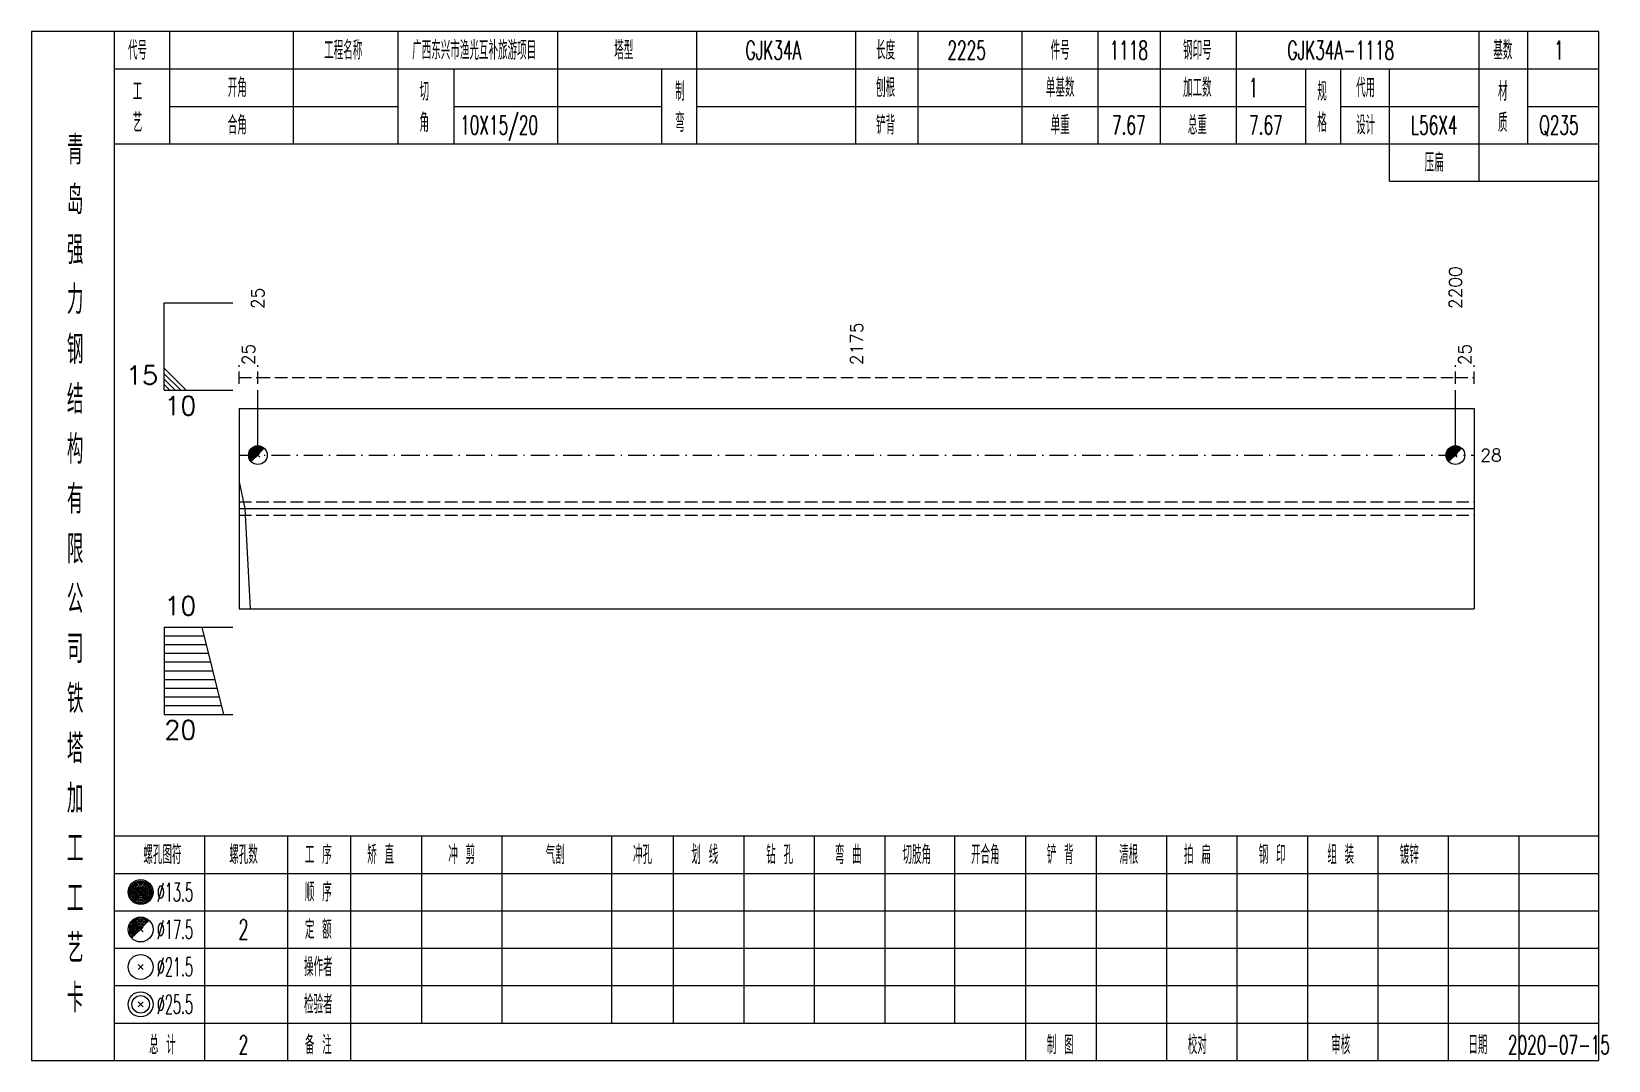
# Model space of a CAD drawing. Extents: x 0 to 2606, y -377 to 6479.
# Drawn here: x 2352.6 to 2605.5, y 1750 to 1915 of the extents above; entities that cross this region are included whole.
import ezdxf
from ezdxf.enums import TextEntityAlignment as Align

# ---------------------------------------------------------------- set-up
doc = ezdxf.new("R2010")
doc.units = 0
doc.header["$MEASUREMENT"] = 0
doc.linetypes.add('一点画线', pattern=[5.2, 3, -1, 0.2, -1])
doc.linetypes.add('虚线', pattern=[2.75, 2, -0.75])
doc.layers.get('0').update_dxf_attribs({"linetype": 'CONTINUOUS', "lineweight": 25})
doc.layers.add('1', color=7, linetype='CONTINUOUS', lineweight=25)
doc.layers.add('4', color=7, linetype='CONTINUOUS', lineweight=25)
doc.styles.get("Standard").update_dxf_attribs({"font": 'simplex.shx', "width": 0.7, "height": 3, "bigfont": 'gbhzfs.shx'})

msp = doc.modelspace()

# ---------------------------------------------------------------- texts
at = {"color": 7, "linetype": 'Continuous', "lineweight": 13}
for s, p in [('2200', (2581, 1870.5)), ('25', (2388.9, 1870.5))]:
    msp.add_text(s, height=2, rotation=90, dxfattribs=at).set_placement(p, align=Align.MIDDLE_LEFT)
at = {"color": 8, "linetype": 'Continuous', "lineweight": 9}
for s, p in [('2175', (2484.95, 1861.5)), ('25', (2387.4, 1861.5)), ('25', (2582.5, 1861.5))]:
    msp.add_text(s, height=2, rotation=90, dxfattribs=at).set_placement(p, align=Align.MIDDLE_LEFT)
at = {"color": 7, "linetype": 'Continuous', "lineweight": 13}
msp.add_text('15', height=3, dxfattribs=at).set_placement((2372.9, 1857.5), align=Align.BOTTOM_RIGHT)
for s, p in [('10', (2373.9, 1856.5)), ('20', (2373.9, 1804.5))]:
    msp.add_text(s, height=3, dxfattribs=at).set_placement(p, align=Align.TOP_LEFT)
msp.add_text('28', height=2, dxfattribs=at).set_placement((2585, 1847.07), align=Align.MIDDLE_LEFT)
msp.add_text('10', height=3, dxfattribs=at).set_placement((2373.9, 1820.5), align=Align.BOTTOM_LEFT)
at = {"layer": '4', "color": 1, "linetype": 'Continuous', "lineweight": 13}
for s, height, width, p in [('代号', 3, 0.6, (2369.6, 1912)), ('工程名称', 3, 0.6, (2402.6, 1912)), ('广西东兴市渔光互补旅游项目', 3, 0.6, (2423.6, 1912)), ('塔型', 3, 0.6, (2447.6, 1912)), ('GJK34A', 3, 0.6, (2471.6, 1912)), ('长度', 3, 0.6, (2489.6, 1912)), ('2225', 3, 0.6, (2502.6, 1912)), ('件号', 3, 0.6, (2517.6, 1912)), ('1118', 3, 0.6, (2528.6, 1912)), ('钢印号', 3, 0.6, (2539.6, 1912)), ('GJK34A-1118', 3, 0.6, (2562.6, 1912)), ('基数', 3, 0.6, (2588.6, 1912)), ('1', 3, 0.6, (2597.6, 1912)), ('开角', 3, 0.6, (2385.6, 1906)), ('刨根', 3, 0.6, (2489.6, 1906)), ('单基数', 3, 0.6, (2517.6, 1906)), ('加工数', 3, 0.6, (2539.6, 1906)), ('1', 3, 0.6, (2548.6, 1906)), ('代用', 3, 0.6, (2566.6, 1906)), ('材', 3, 0.6, (2588.6, 1905.4)), ('工', 3, 0.6, (2369.6, 1905.4)), ('切', 3, 0.6, (2415.6, 1905.4)), ('制', 3, 0.6, (2456.6, 1905.4)), ('规', 3, 0.6, (2559.6, 1905.4)), ('艺', 3, 0.6, (2369.6, 1900.4)), ('角', 3, 0.6, (2415.6, 1900.4)), ('弯', 3, 0.6, (2456.6, 1900.4)), ('格', 3, 0.6, (2559.6, 1900.4)), ('质', 3, 0.6, (2588.6, 1900.4)), ('合角', 3, 0.6, (2385.6, 1900)), ('10X15/20', 3, 0.6, (2427.6, 1900)), ('铲背', 3, 0.6, (2489.6, 1900)), ('单重', 3, 0.6, (2517.6, 1900)), ('7.67', 3, 0.6, (2528.6, 1900)), ('总重', 3, 0.6, (2539.6, 1900)), ('7.67', 3, 0.6, (2550.6, 1900)), ('设计', 3, 0.6, (2566.6, 1900)), ('L56X4', 3, 0.6, (2577.6, 1900)), ('Q235', 3, 0.6, (2597.6, 1900)), ('青', 4.6, 0.8, (2359.6, 1896)), ('压扁', 3, 0.6, (2577.6, 1894)), ('岛', 4.6, 0.8, (2359.6, 1888)), ('强', 4.6, 0.8, (2359.6, 1880)), ('力', 4.6, 0.8, (2359.6, 1872)), ('钢', 4.6, 0.8, (2359.6, 1864)), ('结', 4.6, 0.8, (2359.6, 1856)), ('构', 4.6, 0.8, (2359.6, 1848)), ('有', 4.6, 0.8, (2359.6, 1840)), ('限', 4.6, 0.8, (2359.6, 1832)), ('公', 4.6, 0.8, (2359.6, 1824)), ('司', 4.6, 0.8, (2359.6, 1816)), ('铁', 4.6, 0.8, (2359.6, 1808)), ('塔', 4.6, 0.8, (2359.6, 1800)), ('加', 4.6, 0.8, (2359.6, 1792)), ('工', 4.6, 0.8, (2359.6, 1784)), ('螺孔图符', 3, 0.6, (2373.6, 1783)), ('螺孔数', 3, 0.6, (2386.6, 1783)), ('工 序', 3, 0.6, (2398.6, 1783)), ('矫 直', 3, 0.6, (2408.6, 1783)), ('冲 剪', 3, 0.6, (2421.6, 1783)), ('气割', 3, 0.6, (2436.6, 1783)), ('冲孔', 3, 0.6, (2450.6, 1783)), ('划 线', 3, 0.6, (2460.6, 1783)), ('钻 孔', 3, 0.6, (2472.6, 1783)), ('弯 曲', 3, 0.6, (2483.6, 1783)), ('切肢角', 3, 0.6, (2494.6, 1783)), ('开合角', 3, 0.6, (2505.6, 1783)), ('铲 背', 3, 0.6, (2517.6, 1783)), ('清根', 3, 0.6, (2528.6, 1783)), ('拍 扁', 3, 0.6, (2539.6, 1783)), ('钢 印', 3, 0.6, (2551.6, 1783)), ('组 装', 3, 0.6, (2562.6, 1783)), ('镀锌', 3, 0.6, (2573.6, 1783)), ('%%C13.5', 3, 0.5, (2375.6, 1777)), ('顺 序', 3, 0.6, (2398.6, 1777)), ('工', 4.6, 0.8, (2359.6, 1776)), ('艺', 4.6, 0.8, (2359.6, 1768)), ('%%C17.5', 3, 0.5, (2375.6, 1771)), ('2', 3.2, 0.6, (2386.6, 1771)), ('定 额', 3, 0.6, (2398.6, 1771)), ('%%C21.5', 3, 0.5, (2375.6, 1765)), ('操作者', 3, 0.6, (2398.6, 1765)), ('卡', 4.6, 0.8, (2359.6, 1760)), ('检验者', 3, 0.6, (2398.6, 1759)), ('%%C25.5', 3, 0.5, (2375.6, 1759)), ('总 计', 3, 0.6, (2373.6, 1752.5)), ('2', 3, 0.6, (2386.6, 1752.5)), ('备 注', 3, 0.6, (2398.6, 1752.5)), ('制 图', 3, 0.6, (2517.6, 1752.5)), ('校对', 3, 0.6, (2539.6, 1752.5)), ('审核', 3, 0.6, (2562.6, 1752.5)), ('日期', 3, 0.6, (2584.6, 1752.5)), ('2020-07-15', 3, 0.6, (2597.6, 1752.5))]:
    msp.add_text(s, height=height, dxfattribs=dict(at, width=width)).set_placement(p, align=Align.MIDDLE_CENTER)

# ---------------------------------------------------------------- linework, layer by layer
at = {"color": 7, "linetype": 'Continuous', "lineweight": 13}
for p, q in [((2373.9, 1871.5), (2384.9, 1871.5)), ((2373.9, 1857.5), (2373.9, 1871.5)), ((2377.4, 1857.5), (2373.9, 1861)), ((2376.53, 1857.5), (2373.9, 1860.12)), ((2375.65, 1857.5), (2373.9, 1859.25)), ((2374.78, 1857.5), (2373.9, 1858.38)), ((2373.9, 1857.5), (2384.9, 1857.5)), ((2388.9, 1847.07), (2388.9, 1857.5)), ((2581, 1847.07), (2581, 1857.5)), ((2385.9, 1842.8), (2386.79, 1838.5)), ((2386.79, 1838.5), (2387.68, 1822.43)), ((2373.9, 1819.5), (2384.9, 1819.5)), ((2373.9, 1819.5), (2373.9, 1805.5)), ((2379.9, 1819.5), (2383.4, 1805.5)), ((2373.9, 1818.1), (2380.25, 1818.1)), ((2373.9, 1816.7), (2380.6, 1816.7)), ((2373.9, 1815.3), (2380.95, 1815.3)), ((2373.9, 1813.9), (2381.3, 1813.9)), ((2373.9, 1812.5), (2381.65, 1812.5)), ((2373.9, 1811.1), (2382, 1811.1)), ((2373.9, 1809.7), (2382.35, 1809.7)), ((2373.9, 1808.3), (2382.7, 1808.3)), ((2373.9, 1806.9), (2383.05, 1806.9)), ((2373.9, 1805.5), (2384.9, 1805.5))]:
    msp.add_line(p, q, dxfattribs=at)
at = {"color": 8, "linetype": '虚线', "lineweight": 9}
for p, q in [((2385.9, 1858.5), (2385.9, 1861.5)), ((2385.9, 1859.5), (2388.9, 1859.5)), ((2388.9, 1858.5), (2388.9, 1861.5)), ((2388.9, 1858.5), (2388.9, 1861.5)), ((2388.9, 1859.5), (2581, 1859.5)), ((2581, 1858.5), (2581, 1861.5)), ((2581, 1858.5), (2581, 1861.5)), ((2581, 1859.5), (2584, 1859.5)), ((2584, 1858.5), (2584, 1861.5))]:
    msp.add_line(p, q, dxfattribs=at)
at = {"color": 7, "linetype": 'Continuous', "lineweight": 18}
for p, q in [((2385.9, 1854.57), (2385.9, 1822.43)), ((2385.9, 1854.57), (2584, 1854.57)), ((2584, 1854.57), (2584, 1822.43)), ((2385.9, 1838.5), (2584, 1838.5))]:
    msp.add_line(p, q, dxfattribs=at)
at = {"color": 3, "linetype": '一点画线', "lineweight": 13}
msp.add_line((2385.9, 1847.07), (2584, 1847.07), dxfattribs=at)
at = {"color": 7, "linetype": 'Continuous', "lineweight": 0}
for p, q in [((2388.6, 1846.77), (2389.2, 1847.37)), ((2388.6, 1847.37), (2389.2, 1846.77)), ((2580.7, 1846.77), (2581.3, 1847.37)), ((2580.7, 1847.37), (2581.3, 1846.77))]:
    msp.add_line(p, q, dxfattribs=at)
at = {"color": 1, "linetype": '虚线', "lineweight": 18}
for p, q in [((2385.9, 1839.57), (2584, 1839.57)), ((2385.9, 1837.43), (2584, 1837.43))]:
    msp.add_line(p, q, dxfattribs=at)
at = {"color": 7, "linetype": 'Continuous', "lineweight": 13}
for centre in [(2388.9, 1847.07), (2581, 1847.07)]:
    msp.add_circle(centre, 1.5, dxfattribs=at)
for centre, radius in [((2388.9, 1847.07), 1.35), ((2388.9, 1847.07), 1.2), ((2388.9, 1847.07), 1.05), ((2388.9, 1847.07), 0.9), ((2388.9, 1847.07), 0.75), ((2388.9, 1847.07), 0.6), ((2388.9, 1847.07), 0.45), ((2388.9, 1847.07), 0.3), ((2388.9, 1847.07), 0.15), ((2581, 1847.07), 1.35), ((2581, 1847.07), 1.2), ((2581, 1847.07), 1.05), ((2581, 1847.07), 0.9), ((2581, 1847.07), 0.75), ((2581, 1847.07), 0.6), ((2581, 1847.07), 0.45), ((2581, 1847.07), 0.3), ((2581, 1847.07), 0.15)]:
    msp.add_arc(centre, radius, 45, 225, dxfattribs=at)
at = {"layer": '1', "color": 7, "linetype": 'Continuous', "lineweight": 18}
msp.add_line((2385.9, 1822.43), (2584, 1822.43), dxfattribs=at)
at = {"layer": '4', "color": 1, "linetype": 'Continuous', "lineweight": 18}
for p, q in [((2365.9, 1750), (2365.9, 1915)), ((2374.8, 1897), (2374.8, 1915)), ((2394.6, 1897), (2394.6, 1915)), ((2411.4, 1897), (2411.4, 1915)), ((2437, 1897), (2437, 1915)), ((2459.3, 1897), (2459.3, 1915)), ((2484.8, 1897), (2484.8, 1915)), ((2494.8, 1897), (2494.8, 1915)), ((2511.5, 1897), (2511.5, 1915)), ((2523.7, 1897), (2523.7, 1915)), ((2533.7, 1897), (2533.7, 1915)), ((2545.9, 1897), (2545.9, 1915)), ((2584.8, 1891), (2584.8, 1915)), ((2592.6, 1897), (2592.6, 1915)), ((2365.9, 1909), (2604, 1909)), ((2420.4, 1897), (2420.4, 1909)), ((2453.7, 1897), (2453.7, 1909)), ((2557, 1897), (2557, 1909)), ((2562.6, 1897), (2562.6, 1909)), ((2570.4, 1891), (2570.4, 1909)), ((2374.8, 1903), (2411.4, 1903)), ((2420.4, 1903), (2453.7, 1903)), ((2459.3, 1903), (2557, 1903)), ((2562.6, 1903), (2584.8, 1903)), ((2592.6, 1903), (2604, 1903)), ((2365.9, 1897), (2604, 1897)), ((2570.4, 1891), (2604, 1891)), ((2365.9, 1786), (2604, 1786)), ((2380.4, 1750), (2380.4, 1786)), ((2393.7, 1750), (2393.7, 1786)), ((2403.8, 1750), (2403.8, 1786)), ((2415.2, 1756), (2415.2, 1786)), ((2428.1, 1756), (2428.1, 1786)), ((2445.7, 1756), (2445.7, 1786)), ((2455.6, 1756), (2455.6, 1786)), ((2466.9, 1756), (2466.9, 1786)), ((2478.2, 1756), (2478.2, 1786)), ((2489.5, 1756), (2489.5, 1786)), ((2500.7, 1756), (2500.7, 1786)), ((2512.1, 1756), (2512.1, 1786)), ((2523.4, 1756), (2523.4, 1786)), ((2534.7, 1756), (2534.7, 1786)), ((2546, 1756), (2546, 1786)), ((2557.3, 1756), (2557.3, 1786)), ((2568.6, 1756), (2568.6, 1786)), ((2579.9, 1756), (2579.9, 1786)), ((2591.2, 1756), (2591.2, 1786)), ((2365.9, 1780), (2604, 1780)), ((2365.9, 1774), (2604, 1774)), ((2365.9, 1768), (2604, 1768)), ((2365.9, 1762), (2604, 1762)), ((2365.9, 1756), (2604, 1756)), ((2512.1, 1750), (2512.1, 1756)), ((2523.4, 1750), (2523.4, 1756)), ((2534.7, 1750), (2534.7, 1756)), ((2546, 1750), (2546, 1756)), ((2557.3, 1750), (2557.3, 1756)), ((2568.6, 1750), (2568.6, 1756)), ((2579.9, 1750), (2579.9, 1756)), ((2591.2, 1750), (2591.2, 1756))]:
    msp.add_line(p, q, dxfattribs=at)
at = {"layer": '4', "color": 7, "linetype": 'Continuous', "lineweight": 13}
for p, q in [((2369.9, 1776.8), (2370.3, 1777.2)), ((2370.3, 1776.8), (2369.9, 1777.2)), ((2369.7, 1764.6), (2370.5, 1765.4)), ((2370.5, 1764.6), (2369.7, 1765.4)), ((2369.7, 1758.6), (2370.5, 1759.4)), ((2370.5, 1758.6), (2369.7, 1759.4))]:
    msp.add_line(p, q, dxfattribs=at)
at = {"layer": '4', "color": 7, "linetype": 'Continuous', "lineweight": 0}
for p, q in [((2369.7, 1770.6), (2370.5, 1771.4)), ((2369.7, 1771.4), (2370.5, 1770.6))]:
    msp.add_line(p, q, dxfattribs=at)
at = {"layer": '4', "color": 1, "linetype": 'Continuous', "lineweight": 18}
msp.add_lwpolyline([(2352.6, 1915), (2352.6, 1750), (2604, 1750), (2604, 1915)], close=True, dxfattribs=at)
at = {"layer": '4', "color": 7, "linetype": 'Continuous', "lineweight": 13}
for centre, radius in [((2370.1, 1777), 2), ((2370.1, 1777), 1.8), ((2370.1, 1777), 1.6), ((2370.1, 1777), 1.4), ((2370.1, 1777), 1.2), ((2370.1, 1777), 1), ((2370.1, 1777), 0.8), ((2370.1, 1777), 0.6), ((2370.1, 1777), 0.4), ((2370.1, 1777), 0.2), ((2370.1, 1771), 2), ((2370.1, 1765), 2), ((2370.1, 1759), 2), ((2370.1, 1759), 1.4)]:
    msp.add_circle(centre, radius, dxfattribs=at)
for radius in [1.8, 1.6, 1.4, 1.2, 1, 0.8, 0.6, 0.4, 0.2]:
    msp.add_arc((2370.1, 1771), radius, 45, 225, dxfattribs=at)

msp.set_redraw_order([(e.dxf.handle, doc.entitydb.next_handle()) for e in msp.query("TEXT MTEXT ATTDEF DIMENSION ARC_DIMENSION")])  # texts and dimensions are drawn at this point

doc.saveas('drawing.dxf')
